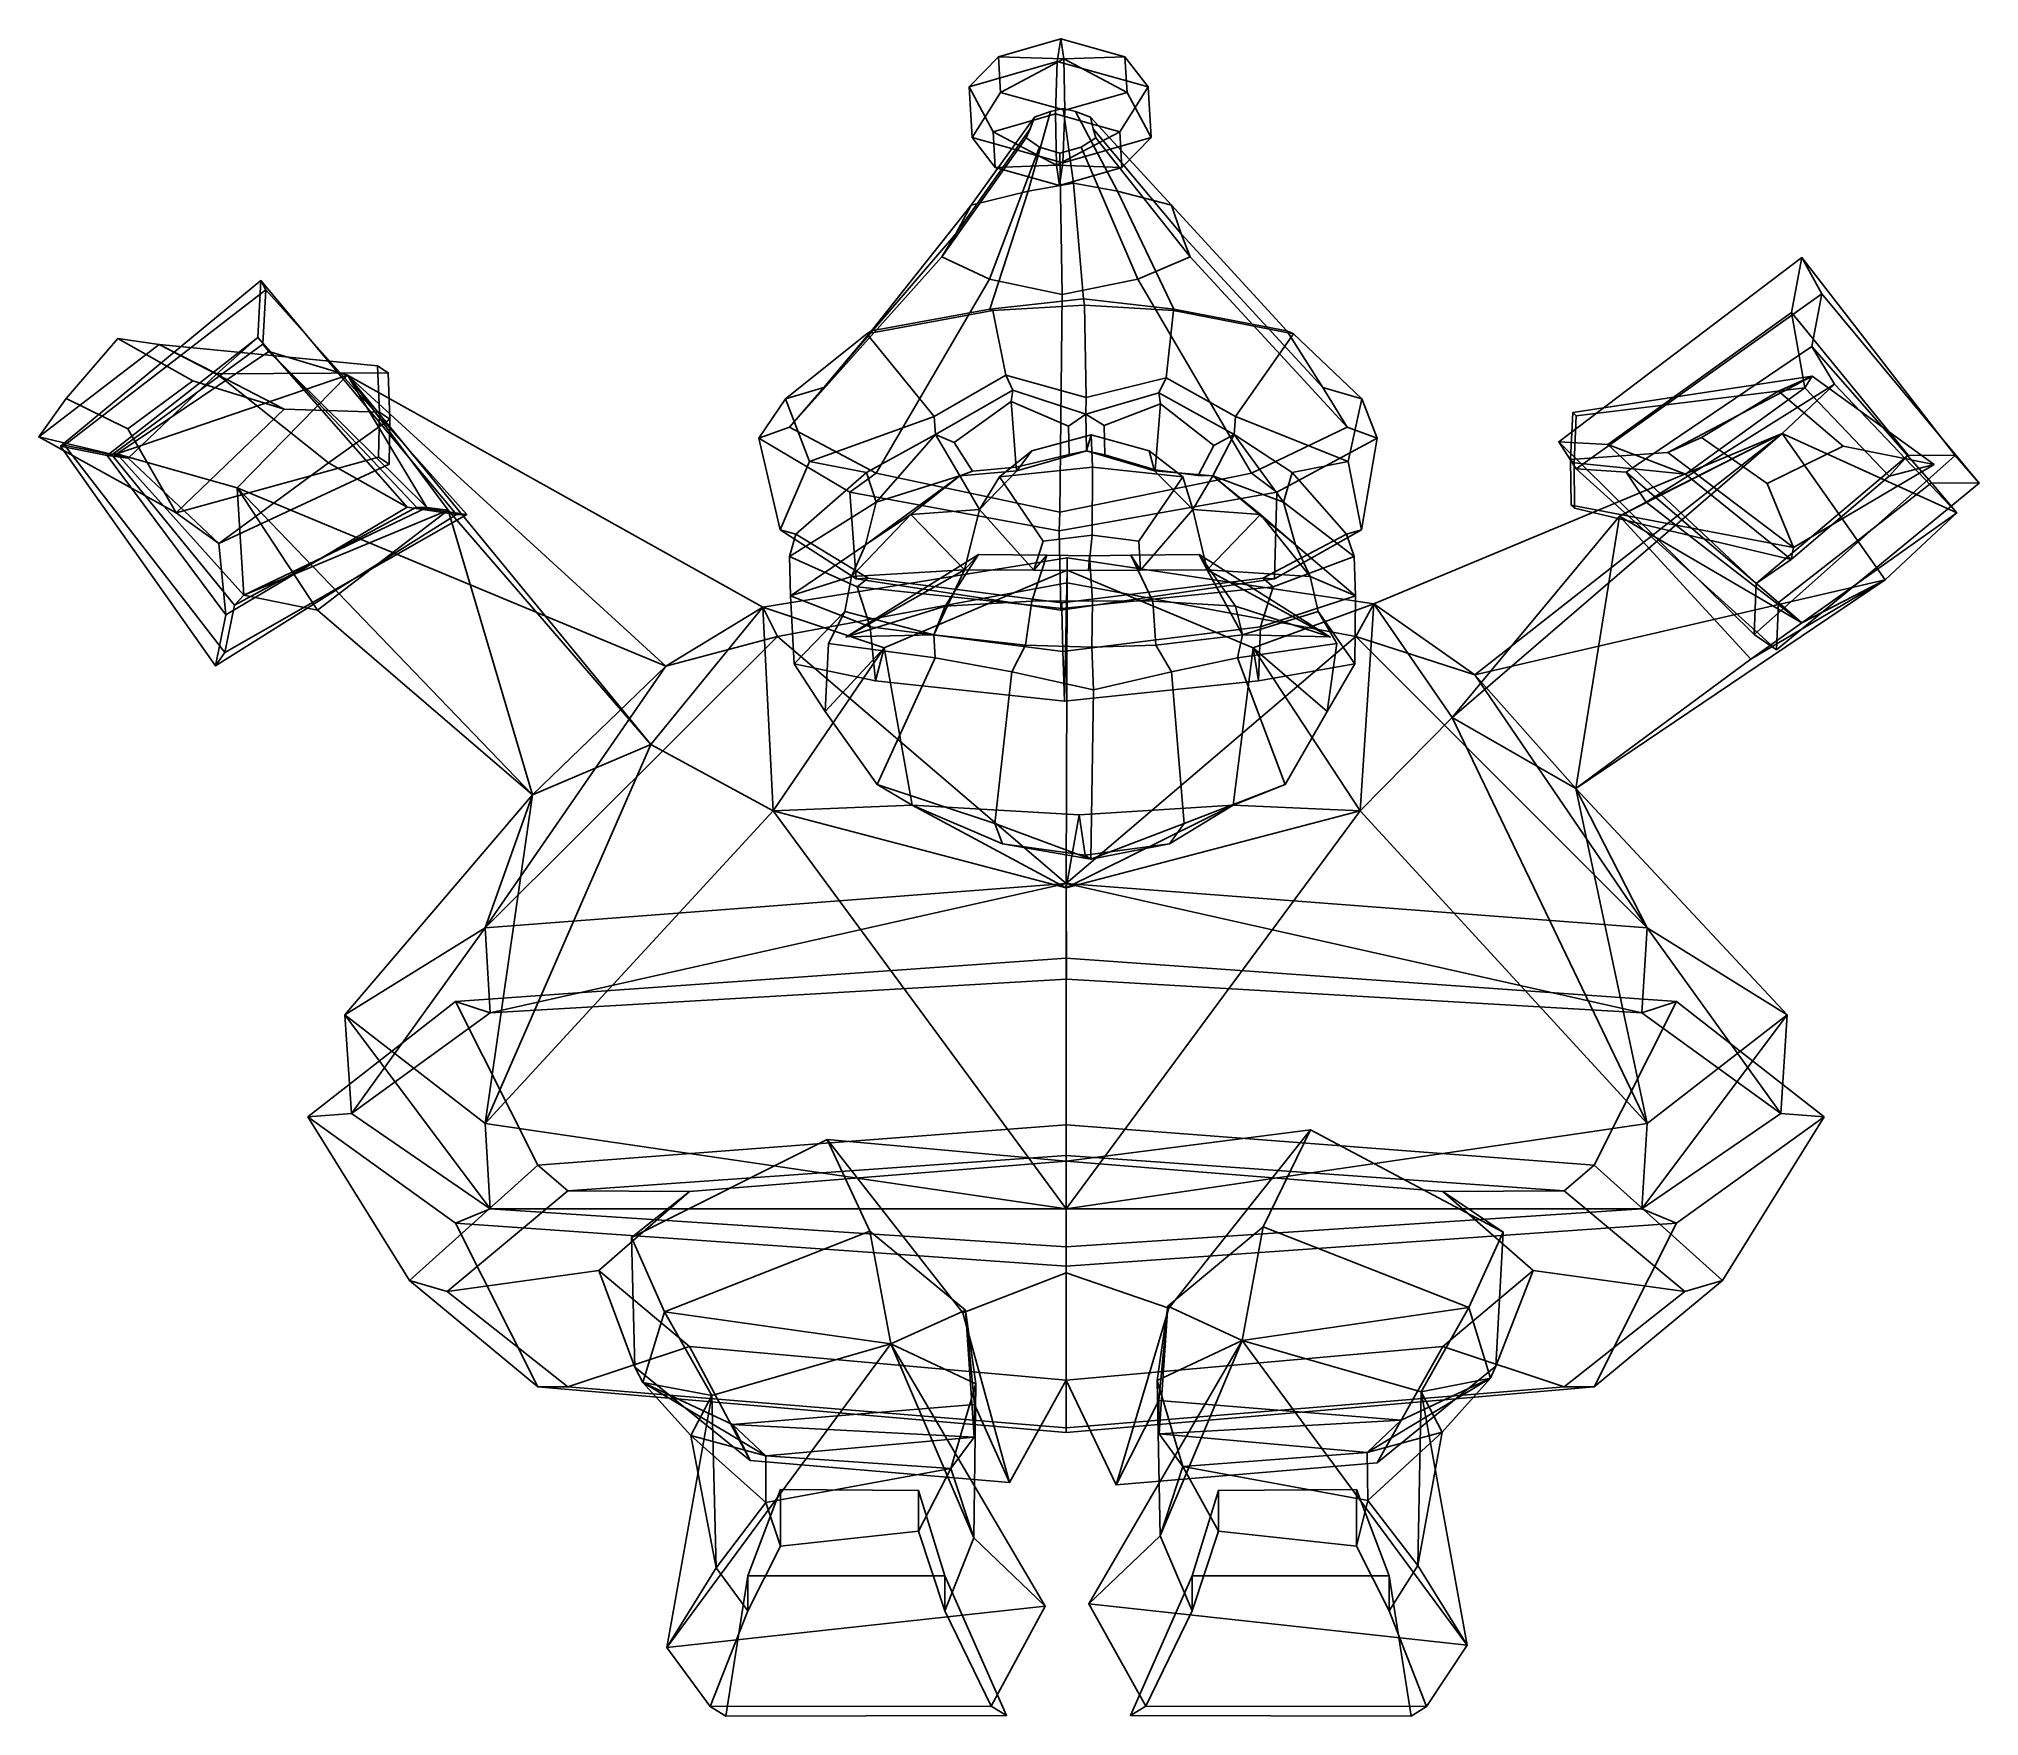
# Model space of a CAD drawing. Extents: x -248 to 216, y -153 to 248.
import ezdxf

# ---------------------------------------------------------------- set-up
doc = ezdxf.new("R2010")
doc.units = 0

msp = doc.modelspace()

# ---------------------------------------------------------------- linework, layer by layer
for p in [(-55.034641, 105.184998, 112.570885), (60.653629, 105.184998, 106.794411)]:
    msp.add_point(p)
for points in [[(-18.65233, 243.979919, -5.648064), (-3.757192, 248.256409, -11.255816), (-4.588819, 242.805359, -27.911287), (-25.653749, 236.757507, -19.980774)], [(-3.011329, 243.428833, 3.682006), (-3.757192, 248.256409, -11.255816), (-18.65233, 243.979919, -5.648064)], [(11.622506, 243.979919, -7.159726), (17.161324, 236.757507, -22.118589), (-4.588819, 242.805359, -27.911287), (-3.757192, 248.256409, -11.255816)], [(-3.011329, 243.428833, 3.682006), (11.622506, 243.979919, -7.159726), (-3.757192, 248.256409, -11.255816)], [(-24.968533, 224.661804, -6.257527), (-18.16781, 235.427002, 4.0557), (-18.65233, 243.979919, -5.648064), (-25.653749, 236.757507, -19.980774)], [(-19.914192, 225.992279, -30.92012), (-25.653749, 236.757507, -19.980774), (-4.588819, 242.805359, -27.911287), (-5.019054, 230.268768, -36.527874)], [(-18.16781, 235.427002, 4.0557), (-3.011329, 243.428833, 3.682006), (-18.65233, 243.979919, -5.648064)], [(-2.78815, 231.150513, 8.151752), (-3.011329, 243.428833, 3.682006), (-18.16781, 235.427002, 4.0557)], [(10.360641, 225.992279, -32.431782), (-5.019054, 230.268768, -36.527874), (-4.588819, 242.805359, -27.911287), (17.161324, 236.757507, -22.118589)], [(12.107026, 235.427002, 2.544038), (11.622506, 243.979919, -7.159726), (-3.011329, 243.428833, 3.682006)], [(-2.78815, 231.150513, 8.151752), (12.107026, 235.427002, 2.544038), (-3.011329, 243.428833, 3.682006)], [(17.84654, 224.661804, -8.395343), (17.161324, 236.757507, -22.118589), (11.622506, 243.979919, -7.159726), (12.107026, 235.427002, 2.544038)], [(-24.968533, 224.661804, -6.257527), (-25.653749, 236.757507, -19.980774), (-19.914192, 225.992279, -30.92012), (-19.429672, 217.439331, -21.216356)], [(-3.218387, 218.613953, -0.464853), (-2.78815, 231.150513, 8.151752), (-18.16781, 235.427002, 4.0557), (-24.968533, 224.661804, -6.257527)], [(-3.218387, 218.613953, -0.464853), (17.84654, 224.661804, -8.395343), (12.107026, 235.427002, 2.544038), (-2.78815, 231.150513, 8.151752)], [(17.84654, 224.661804, -8.395343), (10.84516, 217.439331, -22.72802), (10.360641, 225.992279, -32.431782), (17.161324, 236.757507, -22.118589)], [(-10.046367, 229.505615, -2.192145), (-11.075573, 226.751465, -6.054876), (-28.870522, 201.635315, 26.090786), (-25.191431, 208.474915, 39.953423)], [(-6.236019, 230.842773, -0.482029), (-10.046367, 229.505615, -2.192145), (-25.191431, 208.474915, 39.953423), (-11.58142, 211.795654, 46.093571)], [(-4.795884, 217.990448, -32.058094), (-19.914192, 225.992279, -30.92012), (-5.019054, 230.268768, -36.527874)], [(-3.182616, 231.623138, 0.474568), (-6.236019, 230.842773, -0.482029), (-11.58142, 211.795654, 46.093571), (-0.675462, 213.733582, 49.528996)], [(-4.795884, 217.990448, -32.058094), (-5.019054, 230.268768, -36.527874), (10.360641, 225.992279, -32.431782)], [(-3.182616, 231.623138, 0.474568), (-0.675462, 213.733582, 49.528996), (9.834034, 211.795654, 45.024269), (-0.239692, 230.842773, -0.781434)], [(-0.239692, 230.842773, -0.781434), (9.834034, 211.795654, 45.024269), (22.764704, 208.474915, 37.55891), (3.381351, 229.505585, -2.862609)], [(3.381351, 229.505585, -2.862609), (22.764704, 208.474915, 37.55891), (25.044575, 201.635284, 23.398735), (4.020654, 226.751465, -6.80865)], [(-11.075573, 226.751465, -6.054876), (-11.996612, 224.529846, -9.166183), (-32.162655, 196.118164, 14.924792), (-28.870522, 201.635315, 26.090786)], [(-11.996612, 224.529846, -9.166183), (-8.812331, 222.358154, -12.411497), (-20.792868, 190.725037, 3.281382), (-32.162655, 196.118164, 14.924792)], [(-3.218387, 218.613953, -0.464853), (-24.968533, 224.661804, -6.257527), (-19.429672, 217.439331, -21.216356), (-4.050012, 213.162903, -17.120306)], [(-19.429672, 217.439331, -21.216356), (-19.914192, 225.992279, -30.92012), (-4.795884, 217.990448, -32.058094)], [(10.84516, 217.439331, -22.72802), (-4.795884, 217.990448, -32.058094), (10.360641, 225.992279, -32.431782)], [(-3.218387, 218.613953, -0.464853), (-4.050012, 213.162903, -17.120306), (10.84516, 217.439331, -22.72802), (17.84654, 224.661804, -8.395343)], [(4.627184, 224.529846, -9.996232), (27.208048, 196.118164, 11.960334), (14.734953, 190.725037, 1.507431), (1.135458, 222.358154, -12.908203)], [(4.020654, 226.751465, -6.80865), (25.044575, 201.635284, 23.398735), (27.208048, 196.118164, 11.960334), (4.627184, 224.529846, -9.996232)], [(-8.812331, 222.358154, -12.411497), (-3.941998, 220.895111, -14.733924), (-3.400599, 187.091736, -5.048646), (-20.792868, 190.725037, 3.281382)], [(1.135458, 222.358154, -12.908203), (14.734953, 190.725037, 1.507431), (-3.400599, 187.091736, -5.048646), (-3.941998, 220.895111, -14.733924)], [(1.721764, 186.082306, 96.914146), (-0.675462, 213.733582, 49.528996), (-11.58142, 211.795654, 46.093571), (-20.682777, 183.585815, 90.12793)], [(-4.050012, 213.162903, -17.120306), (-19.429672, 217.439331, -21.216356), (-4.795884, 217.990448, -32.058094)], [(-4.050012, 213.162903, -17.120306), (-4.795884, 217.990448, -32.058094), (10.84516, 217.439331, -22.72802)], [(1.721764, 186.082306, 96.914146), (23.33886, 183.585815, 87.929863), (9.834034, 211.795654, 45.024269), (-0.675462, 213.733582, 49.528996)], [(-49.006908, 178.417419, 78.05838), (-20.682777, 183.585815, 90.12793), (-11.58142, 211.795654, 46.093571), (-25.191431, 208.474915, 39.953423)], [(50.319817, 178.417419, 73.098862), (22.764704, 208.474915, 37.55891), (9.834034, 211.795654, 45.024269), (23.33886, 183.585815, 87.929863)], [(-60.464725, 164.87204, 50.484295), (-49.006908, 178.417419, 78.05838), (-25.191431, 208.474915, 39.953423), (-28.870522, 201.635315, 26.090786)], [(58.973869, 164.87204, 44.520565), (25.044575, 201.635284, 23.398735), (22.764704, 208.474915, 37.55891), (50.319817, 178.417419, 73.098862)], [(-68.634186, 155.344666, 26.893692), (-60.464725, 164.87204, 50.484295), (-28.870522, 201.635315, 26.090786), (-32.162655, 196.118164, 14.924792)], [(64.752731, 155.344666, 20.233505), (27.208048, 196.118164, 11.960334), (25.044575, 201.635284, 23.398735), (58.973869, 164.87204, 44.520565)], [(-47.895607, 144.305908, 4.789124), (-68.634186, 155.344666, 26.893692), (-32.162655, 196.118164, 14.924792), (-20.792868, 190.725037, 3.281382)], [(41.915363, 144.305908, 0.304742), (14.734953, 190.725037, 1.507431), (27.208048, 196.118164, 11.960334), (64.752731, 155.344666, 20.233505)], [(119.569939, 145.354004, 115.061157), (115.392982, 151.875702, 147.268021), (173.568832, 195.923645, 146.33783), (178.360764, 187.22522, 115.502151)], [(115.392982, 151.875702, 147.268021), (127.142891, 151.174957, 149.255447), (171.125229, 182.745239, 148.714935), (173.568832, 195.923645, 146.33783)], [(210.265244, 148.534515, 162.830032), (173.568832, 195.923645, 146.33783), (171.125229, 182.745239, 148.714935), (199.015808, 148.643738, 161.044861)], [(210.265244, 148.534515, 162.830032), (215.992264, 141.958252, 130.877426), (178.360764, 187.22522, 115.502151), (173.568832, 195.923645, 146.33783)], [(-243.040024, 150.829773, 126.195366), (-195.124817, 190.406494, 127.666794), (-193.972198, 188.202942, 95.366959), (-242.106125, 151.060455, 93.08812)], [(-243.040024, 150.829773, 126.195366), (-231.881775, 148.605774, 126.739395), (-195.878677, 176.815186, 127.650047), (-195.124817, 190.406494, 127.666794)], [(-148.354324, 134.47644, 130.808121), (-195.124817, 190.406494, 127.666794), (-195.878677, 176.815186, 127.650047), (-160.150192, 136.216888, 130.233902)], [(-145.873413, 134.439941, 97.776237), (-193.972198, 188.202942, 95.366959), (-195.124817, 190.406494, 127.666794), (-148.354324, 134.47644, 130.808121)], [(-3.959557, 134.994751, -16.868446), (-47.895607, 144.305908, 4.789124), (-20.792868, 190.725037, 3.281382), (-3.400599, 187.091736, -5.048646)], [(-3.959557, 134.994751, -16.868446), (-3.400599, 187.091736, -5.048646), (14.734953, 190.725037, 1.507431), (41.915363, 144.305908, 0.304742)], [(-242.106125, 151.060455, 93.08812), (-193.972198, 188.202942, 95.366959), (-194.611923, 175.217041, 95.354843), (-230.786743, 148.762878, 93.640083)], [(-145.873413, 134.439941, 97.776237), (-157.883163, 136.17157, 97.191689), (-194.611923, 175.217041, 95.354843), (-193.972198, 188.202942, 95.366959)], [(1.946102, 184.529694, 101.407082), (1.721764, 186.082306, 96.914146), (-20.682777, 183.585815, 90.12793), (-19.966455, 183.280029, 95.794235)], [(1.946102, 184.529694, 101.407082), (23.190546, 183.280029, 93.639351), (23.33886, 183.585815, 87.929863), (1.721764, 186.082306, 96.914146)], [(119.569939, 145.354004, 115.061157), (178.360764, 187.22522, 115.502151), (175.948547, 174.650024, 117.757843), (131.523483, 144.601868, 117.091278)], [(215.992264, 141.958252, 130.877426), (204.570694, 142.029297, 129.073303), (175.948547, 174.650024, 117.757843), (178.360764, 187.22522, 115.502151)], [(-19.966455, 183.280029, 95.794235), (-20.682777, 183.585815, 90.12793), (-49.006908, 178.417419, 78.05838), (-50.116402, 177.69043, 83.582756)], [(-16.913944, 167.752258, 104.294678), (-19.966455, 183.280029, 95.794235), (-50.116402, 177.69043, 83.582756), (-34.046852, 157.899414, 94.828857)], [(2.349427, 162.449219, 109.484711), (1.946102, 184.529694, 101.407082), (-19.966455, 183.280029, 95.794235), (-16.913944, 167.752258, 104.294678)], [(2.349427, 162.449219, 109.484711), (21.460606, 167.13855, 102.610527), (23.190546, 183.280029, 93.639351), (1.946102, 184.529694, 101.407082)], [(21.460606, 167.13855, 102.610527), (38.07473, 157.899414, 91.227737), (51.974102, 177.69043, 78.485245), (23.190546, 183.280029, 93.639351)], [(23.190546, 183.280029, 93.639351), (51.974102, 177.69043, 78.485245), (50.319817, 178.417419, 73.098862), (23.33886, 183.585815, 87.929863)], [(145.72525, 144.113831, 144.538055), (174.295105, 164.73584, 143.802063), (171.125229, 182.745239, 148.714935), (127.142891, 151.174957, 149.255447)], [(194.445724, 143.664032, 147.743134), (199.015808, 148.643738, 161.044861), (171.125229, 182.745239, 148.714935), (174.295105, 164.73584, 143.802063)], [(-241.72226, 162.212097, 206.810181), (-229.329895, 176.5578, 217.589096), (-219.489319, 175.164246, 149.236984), (-248.249191, 153.019104, 147.848755)], [(-226.944183, 154.942322, 223.425171), (-211.386902, 166.433868, 223.741058), (-229.329895, 176.5578, 217.589096), (-241.72226, 162.212097, 206.810181)], [(-226.889069, 147.921692, 117.505775), (-205.684891, 168.120361, 117.424202), (-195.878677, 176.815186, 127.650047), (-231.881775, 148.605774, 126.739395)], [(-211.386902, 166.433868, 223.741058), (-189.51239, 159.615173, 173.981827), (-219.489319, 175.164246, 149.236984), (-229.329895, 176.5578, 217.589096)], [(-178.959274, 146.842041, 124.494858), (-160.150192, 136.216888, 130.233902), (-195.878677, 176.815186, 127.650047), (-205.684891, 168.120361, 117.424202)], [(-50.116402, 177.69043, 83.582756), (-49.006908, 178.417419, 78.05838), (-60.464725, 164.87204, 50.484295), (-69.580849, 162.094635, 53.241123)], [(-34.046852, 157.899414, 94.828857), (-50.116402, 177.69043, 83.582756), (-69.580849, 162.094635, 53.241123), (-63.847668, 147.12735, 77.681458)], [(38.07473, 157.899414, 91.227737), (65.049217, 147.127319, 71.245468), (68.319267, 162.094604, 46.355587), (51.974102, 177.69043, 78.485245)], [(51.974102, 177.69043, 78.485245), (68.319267, 162.094604, 46.355587), (58.973869, 164.87204, 44.520565), (50.319817, 178.417419, 73.098862)], [(-248.249191, 153.019104, 147.848755), (-219.489319, 175.164246, 149.236984), (-205.684891, 168.120361, 117.424202), (-226.889069, 147.921692, 117.505775)], [(-230.786743, 148.762878, 93.640083), (-194.611923, 175.217041, 95.354843), (-193.196625, 173.431335, 59.270855), (-229.592514, 148.934143, 57.542511)], [(-229.592514, 148.934143, 57.542511), (-193.196625, 173.431335, 59.270855), (-174.373505, 167.76059, 10.148695)], [(-167.22731, 170.031494, 176.675385), (-164.653015, 168.346893, 164.105682), (-205.684891, 168.120361, 117.424202), (-219.489319, 175.164246, 149.236984)], [(-166.705856, 158.944092, 179.142578), (-167.22731, 170.031494, 176.675385), (-219.489319, 175.164246, 149.236984), (-189.51239, 159.615173, 173.981827)], [(-193.196625, 173.431335, 59.270855), (-194.611923, 175.217041, 95.354843), (-157.883163, 136.17157, 97.191689), (-155.410797, 136.12207, 61.156387)], [(-155.410797, 136.12207, 61.156387), (-174.373505, 167.76059, 10.148695), (-193.196625, 173.431335, 59.270855)], [(181.337753, 165.605042, 83.168961), (136.300873, 137.433289, 82.013573), (131.523483, 144.601868, 117.091278), (175.948547, 174.650024, 117.757843)], [(204.570694, 142.029297, 129.073303), (210.628769, 134.815613, 94.205666), (181.337753, 165.605042, 83.168961), (175.948547, 174.650024, 117.757843)], [(-229.592514, 148.934143, 57.542511), (-174.373505, 167.76059, 10.148695), (-200.81221, 140.825378, -11.760882)], [(-164.249847, 157.25061, 166.531067), (-178.959274, 146.842041, 124.494858), (-205.684891, 168.120361, 117.424202), (-164.653015, 168.346893, 164.105682)], [(-98.221161, 98.157379, -43.940212), (-200.81221, 140.825378, -11.760882), (-174.373505, 167.76059, 10.148695)], [(-101.800941, 79.448212, 38.477985), (-75.032654, 112.289795, -13.945045), (-174.373505, 167.76059, 10.148695)], [(-101.800941, 79.448212, 38.477985), (-174.373505, 167.76059, 10.148695), (-150.30101, 135.483093, 44.668419)], [(-98.221161, 98.157379, -43.940212), (-174.373505, 167.76059, 10.148695), (-75.032654, 112.289795, -13.945045)], [(-155.410797, 136.12207, 61.156387), (-150.30101, 135.483093, 44.668419), (-174.373505, 167.76059, 10.148695)], [(-166.705856, 158.944092, 179.142578), (-164.249847, 157.25061, 166.531067), (-164.653015, 168.346893, 164.105682), (-167.22731, 170.031494, 176.675385)], [(-16.913944, 167.752258, 104.294678), (-34.046852, 157.899414, 94.828857), (-33.752857, 153.579254, 94.179901), (-15.181402, 164.189514, 103.960419)], [(2.349427, 162.449219, 109.484711), (-16.913944, 167.752258, 104.294678), (-15.181402, 164.189514, 103.960419), (2.242991, 158.464294, 107.353058)], [(2.349427, 162.449219, 109.484711), (2.242991, 158.464294, 107.353058), (19.702133, 163.567383, 102.42556), (21.460606, 167.13855, 102.610527)], [(21.460606, 167.13855, 102.610527), (19.702133, 163.567383, 102.42556), (37.717545, 153.579254, 90.61129), (38.07473, 157.899414, 91.227737)], [(118.182205, 147.590759, 191.070282), (141.492569, 149.303162, 192.027634), (176.024368, 167.565857, 176.97023), (118.792206, 158.846619, 189.578964)], [(118.792206, 158.846619, 189.578964), (176.024368, 167.565857, 176.97023), (174.295105, 164.73584, 143.802063), (119.594322, 158.071533, 176.686417)], [(149.593353, 152.850098, 246.09021), (168.013702, 163.922943, 245.478241), (176.024368, 167.565857, 176.97023), (141.492569, 149.303162, 192.027634)], [(183.409943, 150.812775, 237.315262), (205.198013, 146.414825, 181.552353), (176.024368, 167.565857, 176.97023), (168.013702, 163.922943, 245.478241)], [(205.198013, 146.414825, 181.552353), (194.445724, 143.664032, 147.743134), (174.295105, 164.73584, 143.802063), (176.024368, 167.565857, 176.97023)], [(-226.944183, 154.942322, 223.425171), (-215.375885, 134.864319, 158.449631), (-189.51239, 159.615173, 173.981827), (-211.386902, 166.433868, 223.741058)], [(-69.580849, 162.094635, 53.241123), (-60.464725, 164.87204, 50.484295), (-68.634186, 155.344666, 26.893692), (-75.974197, 152.743439, 26.268158)], [(-15.576058, 161.498901, 101.837166), (-15.181402, 164.189514, 103.960419), (-33.752857, 153.579254, 94.179901), (-29.269402, 151.687531, 94.179352)], [(-15.576058, 161.498901, 101.837166), (-1.874161, 155.580383, 104.95993), (2.242991, 158.464294, 107.353058), (-15.181402, 164.189514, 103.960419)], [(20.146868, 160.893036, 100.012772), (19.702133, 163.567383, 102.42556), (2.242991, 158.464294, 107.353058), (6.613365, 155.734009, 104.697937)], [(20.146868, 160.893036, 100.012772), (32.857651, 150.927551, 88.389587), (37.717545, 153.579254, 90.61129), (19.702133, 163.567383, 102.42556)], [(68.319267, 162.094604, 46.355587), (71.993919, 152.743439, 18.87991), (64.752731, 155.344666, 20.233505), (58.973869, 164.87204, 44.520565)], [(119.109657, 146.813416, 178.167343), (119.594322, 158.071533, 176.686417), (174.295105, 164.73584, 143.802063), (145.72525, 144.113831, 144.538055)], [(136.300873, 137.433289, 82.013573), (181.337753, 165.605042, 83.168961), (168.885803, 153.813507, 33.211479)], [(165.240387, 141.86084, 249.02124), (183.409943, 150.812775, 237.315262), (168.013702, 163.922943, 245.478241), (149.593353, 152.850098, 246.09021)], [(210.628769, 134.815613, 94.205666), (168.885803, 153.813507, 33.211479), (181.337753, 165.605042, 83.168961)], [(-226.944183, 154.942322, 223.425171), (-241.72226, 162.212097, 206.810181), (-248.249191, 153.019104, 147.848755), (-215.375885, 134.864319, 158.449631)], [(-166.961182, 148.204956, 181.433014), (-166.705856, 158.944092, 179.142578), (-189.51239, 159.615173, 173.981827), (-215.375885, 134.864319, 158.449631)], [(-166.961182, 148.204956, 181.433014), (-164.390213, 146.514587, 168.822617), (-164.249847, 157.25061, 166.531067), (-166.705856, 158.944092, 179.142578)], [(-63.847668, 147.12735, 77.681458), (-69.580849, 162.094635, 53.241123), (-75.974197, 152.743439, 26.268158), (-70.865768, 130.820404, 39.262238)], [(-50.247318, 144.48645, 78.375999), (-33.752857, 153.579254, 94.179901), (-34.046852, 157.899414, 94.828857), (-63.847668, 147.12735, 77.681458)], [(-14.431154, 145.806458, 104.6819), (-15.576058, 161.498901, 101.837166), (-29.269402, 151.687531, 94.179352), (-24.822393, 144.795288, 99.562035)], [(-1.874161, 155.580383, 104.95993), (-15.576058, 161.498901, 101.837166), (-14.431154, 145.806458, 104.6819), (-1.716667, 148.819519, 108.114136)], [(-1.716667, 148.819519, 108.114136), (2.443564, 149.719208, 111.370041), (2.242991, 158.464294, 107.353058), (-1.874161, 155.580383, 104.95993)], [(6.786126, 148.741089, 108.157906), (6.613365, 155.734009, 104.697937), (2.242991, 158.464294, 107.353058), (2.443564, 149.719208, 111.370041)], [(6.613365, 155.734009, 104.697937), (6.786126, 148.741089, 108.157906), (18.802748, 145.1185, 102.505577), (20.146868, 160.893036, 100.012772)], [(18.802748, 145.1185, 102.505577), (29.094307, 143.748169, 95.069496), (32.857651, 150.927551, 88.389587), (20.146868, 160.893036, 100.012772)], [(51.58569, 144.48645, 73.291344), (65.049217, 147.127319, 71.245468), (38.07473, 157.899414, 91.227737), (37.717545, 153.579254, 90.61129)], [(65.049217, 147.127319, 71.245468), (68.205292, 130.820404, 32.318233), (71.993919, 152.743439, 18.87991), (68.319267, 162.094604, 46.355587)], [(118.182205, 147.590759, 191.070282), (118.792206, 158.846619, 189.578964), (119.594322, 158.071533, 176.686417), (119.109657, 146.813416, 178.167343)], [(-164.390213, 146.514587, 168.822617), (-205.19313, 127.47998, 123.866898), (-178.959274, 146.842041, 124.494858), (-164.249847, 157.25061, 166.531067)], [(-75.974197, 152.743439, 26.268158), (-68.634186, 155.344666, 26.893692), (-47.895607, 144.305908, 4.789124), (-54.18568, 139.759338, 2.284633)], [(-47.917725, 137.37384, 80.975571), (-33.752857, 153.579254, 94.179901), (-50.247318, 144.48645, 78.375999)], [(-27.902824, 143.713196, 101.23642), (-33.752857, 153.579254, 94.179901), (-47.917725, 137.37384, 80.975571)], [(-24.822393, 144.795288, 99.562035), (-29.269402, 151.687531, 94.179352), (-33.752857, 153.579254, 94.179901), (-27.902824, 143.713196, 101.23642)], [(3.873844, 145.817993, 134.244675), (3.509177, 153.547211, 126.941307), (-10.674908, 149.695068, 124.769478), (-18.376703, 143.481873, 128.553635)], [(3.509177, 153.547211, 126.941307), (2.443564, 149.719208, 111.370041), (-14.251379, 144.863312, 107.547775), (-10.674908, 149.695068, 124.769478)], [(3.509177, 153.547211, 126.941307), (17.406364, 149.695068, 123.36734), (18.674713, 144.863312, 105.903732), (2.443564, 149.719208, 111.370041)], [(3.873844, 145.817993, 134.244675), (25.446808, 143.481873, 126.365463), (17.406364, 149.695068, 123.36734), (3.509177, 153.547211, 126.941307)], [(29.094307, 143.748169, 95.069496), (32.599541, 143.713196, 98.215454), (37.717545, 153.579254, 90.61129), (32.857651, 150.927551, 88.389587)], [(32.599541, 143.713196, 98.215454), (49.52663, 137.37384, 76.110039), (37.717545, 153.579254, 90.61129)], [(49.52663, 137.37384, 76.110039), (51.58569, 144.48645, 73.291344), (37.717545, 153.579254, 90.61129)], [(71.993919, 152.743439, 18.87991), (47.924671, 139.759338, -2.813874), (41.915363, 144.305908, 0.304742), (64.752731, 155.344666, 20.233505)], [(89.906952, 85.876648, 38.852001), (168.885803, 153.813507, 33.211479), (71.168365, 113.050354, -16.09362)], [(95.315353, 96.122086, -42.155575), (71.168365, 113.050354, -16.09362), (168.885803, 153.813507, 33.211479)], [(89.906952, 85.876648, 38.852001), (129.914886, 134.02713, 63.103935), (168.885803, 153.813507, 33.211479)], [(95.315353, 96.122086, -42.155575), (168.885803, 153.813507, 33.211479), (193.506927, 118.832001, 24.876986)], [(136.300873, 137.433289, 82.013573), (168.885803, 153.813507, 33.211479), (129.914886, 134.02713, 63.103935)], [(210.628769, 134.815613, 94.205666), (193.506927, 118.832001, 24.876986), (168.885803, 153.813507, 33.211479)], [(-215.375885, 134.864319, 158.449631), (-248.249191, 153.019104, 147.848755), (-226.889069, 147.921692, 117.505775), (-205.19313, 127.47998, 123.866898)], [(-203.71608, 101.411255, 95.020889), (-205.966568, 98.2164, 128.967667), (-243.040024, 150.829773, 126.195366), (-242.106125, 151.060455, 93.08812)], [(-205.966568, 98.2164, 128.967667), (-203.511307, 110.459259, 129.068863), (-231.881775, 148.605774, 126.739395), (-243.040024, 150.829773, 126.195366)], [(-203.71608, 101.411255, 95.020889), (-242.106125, 151.060455, 93.08812), (-230.786743, 148.762878, 93.640083), (-201.428635, 112.743591, 95.115288)], [(-205.19313, 127.47998, 123.866898), (-226.889069, 147.921692, 117.505775), (-231.881775, 148.605774, 126.739395), (-203.511307, 110.459259, 129.068863)], [(-199.217285, 115.169098, 59.06374), (-201.428635, 112.743591, 95.115288), (-230.786743, 148.762878, 93.640083), (-229.592514, 148.934143, 57.542511)], [(-199.217285, 115.169098, 59.06374), (-229.592514, 148.934143, 57.542511), (-200.81221, 140.825378, -11.760882)], [(-70.865768, 130.820404, 39.262238), (-75.974197, 152.743439, 26.268158), (-54.18568, 139.759338, 2.284633), (-52.720493, 119.100647, 11.63374)], [(-18.376703, 143.481873, 128.553635), (-10.674908, 149.695068, 124.769478), (-14.251379, 144.863312, 107.547775), (-23.18186, 135.621704, 110.875839)], [(-14.431154, 145.806458, 104.6819), (-14.251379, 144.863312, 107.547775), (2.443564, 149.719208, 111.370041), (-1.716667, 148.819519, 108.114136)], [(18.802748, 145.1185, 102.505577), (6.786126, 148.741089, 108.157906), (2.443564, 149.719208, 111.370041), (18.674713, 144.863312, 105.903732)], [(25.446808, 143.481873, 126.365463), (27.8923, 135.621704, 108.325638), (18.674713, 144.863312, 105.903732), (17.406364, 149.695068, 123.36734)], [(68.205292, 130.820404, 32.318233), (47.398079, 119.100616, 6.634686), (47.924671, 139.759338, -2.813874), (71.993919, 152.743439, 18.87991)], [(167.497452, 102.0802, 131.631912), (162.167343, 105.740387, 165.185562), (115.392982, 151.875702, 147.268021), (119.569939, 145.354004, 115.061157)], [(162.167343, 105.740387, 165.185562), (162.660324, 117.968018, 162.702011), (127.142891, 151.174957, 149.255447), (115.392982, 151.875702, 147.268021)], [(118.351059, 136.717621, 192.61525), (171.602646, 126.572296, 182.054398), (141.492569, 149.303162, 192.027634), (118.182205, 147.590759, 191.070282)], [(171.008209, 123.723083, 148.859634), (145.72525, 144.113831, 144.538055), (127.142891, 151.174957, 149.255447), (162.660324, 117.968018, 162.702011)], [(165.240387, 141.86084, 249.02124), (149.593353, 152.850098, 246.09021), (141.492569, 149.303162, 192.027634), (171.602646, 126.572296, 182.054398)], [(162.167343, 105.740387, 165.185562), (210.265244, 148.534515, 162.830032), (199.015808, 148.643738, 161.044861), (162.660324, 117.968018, 162.702011)], [(171.008209, 123.723083, 148.859634), (162.660324, 117.968018, 162.702011), (199.015808, 148.643738, 161.044861), (194.445724, 143.664032, 147.743134)], [(165.240387, 141.86084, 249.02124), (171.602646, 126.572296, 182.054398), (205.198013, 146.414825, 181.552353), (183.409943, 150.812775, 237.315262)], [(-166.961182, 148.204956, 181.433014), (-215.375885, 134.864319, 158.449631), (-205.19313, 127.47998, 123.866898), (-164.390213, 146.514587, 168.822617)], [(-205.19313, 127.47998, 123.866898), (-203.511307, 110.459259, 129.068863), (-160.150192, 136.216888, 130.233902), (-178.959274, 146.842041, 124.494858)], [(-63.847668, 147.12735, 77.681458), (-70.865768, 130.820404, 39.262238), (-67.109703, 129.74292, 40.66589), (-50.247318, 144.48645, 78.375999)], [(-50.247318, 144.48645, 78.375999), (-67.109703, 129.74292, 40.66589), (-68.6315, 124.420593, 43.78529), (-47.917725, 137.37384, 80.975571)], [(-54.18568, 139.759338, 2.284633), (-47.895607, 144.305908, 4.789124), (-3.959557, 134.994751, -16.868446), (-4.146312, 130.568909, -20.608686)], [(-14.431154, 145.806458, 104.6819), (-24.822393, 144.795288, 99.562035), (-27.902824, 143.713196, 101.23642), (-14.251379, 144.863312, 107.547775)], [(-23.18186, 135.621704, 110.875839), (-14.251379, 144.863312, 107.547775), (-27.902824, 143.713196, 101.23642)], [(3.782042, 129.492554, 132.406113), (3.873844, 145.817993, 134.244675), (-18.376703, 143.481873, 128.553635), (-7.929898, 128.115112, 127.30854)], [(47.924671, 139.759338, -2.813874), (-4.146312, 130.568909, -20.608686), (-3.959557, 134.994751, -16.868446), (41.915363, 144.305908, 0.304742)], [(3.782042, 129.492554, 132.406113), (14.927937, 128.115112, 126.167221), (25.446808, 143.481873, 126.365463), (3.873844, 145.817993, 134.244675)], [(18.802748, 145.1185, 102.505577), (18.674713, 144.863312, 105.903732), (32.599541, 143.713196, 98.215454), (29.094307, 143.748169, 95.069496)], [(27.8923, 135.621704, 108.325638), (32.599541, 143.713196, 98.215454), (18.674713, 144.863312, 105.903732)], [(51.58569, 144.48645, 73.291344), (49.52663, 137.37384, 76.110039), (66.432701, 124.420593, 37.041355), (64.607742, 129.74292, 34.089062)], [(65.049217, 147.127319, 71.245468), (51.58569, 144.48645, 73.291344), (64.607742, 129.74292, 34.089062), (68.205292, 130.820404, 32.318233)], [(118.351059, 136.717621, 192.61525), (118.182205, 147.590759, 191.070282), (119.109657, 146.813416, 178.167343), (119.167053, 135.940063, 179.68396)], [(119.167053, 135.940063, 179.68396), (119.109657, 146.813416, 178.167343), (145.72525, 144.113831, 144.538055), (171.008209, 123.723083, 148.859634)], [(167.497452, 102.0802, 131.631912), (119.569939, 145.354004, 115.061157), (131.523483, 144.601868, 117.091278), (167.939545, 113.401428, 129.330215)], [(136.300873, 137.433289, 82.013573), (173.544983, 108.552643, 93.8964), (167.939545, 113.401428, 129.330215), (131.523483, 144.601868, 117.091278)], [(167.497452, 102.0802, 131.631912), (215.992264, 141.958252, 130.877426), (210.265244, 148.534515, 162.830032), (162.167343, 105.740387, 165.185562)], [(171.602646, 126.572296, 182.054398), (171.008209, 123.723083, 148.859634), (194.445724, 143.664032, 147.743134), (205.198013, 146.414825, 181.552353)], [(-130.121765, 67.407623, -1.299487), (-200.81221, 140.825378, -11.760882), (-98.221161, 98.157379, -43.940212)], [(-181.599869, 111.587646, 16.681379), (-200.81221, 140.825378, -11.760882), (-130.121765, 67.407623, -1.299487)], [(-199.217285, 115.169098, 59.06374), (-200.81221, 140.825378, -11.760882), (-181.599869, 111.587646, 16.681379)], [(-52.720493, 119.100647, 11.63374), (-54.18568, 139.759338, 2.284633), (-4.146312, 130.568909, -20.608686), (-3.6928, 111.597504, -11.525949)], [(-50.479599, 127.195801, 84.198318), (-27.902824, 143.713196, 101.23642), (-47.917725, 137.37384, 80.975571)], [(-39.615578, 134.470093, 108.512817), (-27.902824, 143.713196, 101.23642), (-50.479599, 127.195801, 84.198318)], [(-39.615578, 134.470093, 108.512817), (-23.18186, 135.621704, 110.875839), (-27.902824, 143.713196, 101.23642)], [(-7.929898, 128.115112, 127.30854), (-18.376703, 143.481873, 128.553635), (-23.18186, 135.621704, 110.875839), (-10.182205, 121.167938, 114.581841)], [(47.398079, 119.100616, 6.634686), (-3.6928, 111.597504, -11.525949), (-4.146312, 130.568909, -20.608686), (47.924671, 139.759338, -2.813874)], [(14.927937, 128.115112, 126.167221), (15.326472, 121.167938, 113.308159), (27.8923, 135.621704, 108.325638), (25.446808, 143.481873, 126.365463)], [(44.008888, 134.470093, 104.337341), (32.599541, 143.713196, 98.215454), (27.8923, 135.621704, 108.325638)], [(44.008888, 134.470093, 104.337341), (52.396805, 127.195801, 79.061562), (32.599541, 143.713196, 98.215454)], [(52.396805, 127.195801, 79.061562), (49.52663, 137.37384, 76.110039), (32.599541, 143.713196, 98.215454)], [(167.497452, 102.0802, 131.631912), (167.939545, 113.401428, 129.330215), (204.570694, 142.029297, 129.073303), (215.992264, 141.958252, 130.877426)], [(173.544983, 108.552643, 93.8964), (210.628769, 134.815613, 94.205666), (204.570694, 142.029297, 129.073303), (167.939545, 113.401428, 129.330215)], [(-205.966568, 98.2164, 128.967667), (-148.354324, 134.47644, 130.808121), (-160.150192, 136.216888, 130.233902), (-203.511307, 110.459259, 129.068863)], [(-203.71608, 101.411255, 95.020889), (-201.428635, 112.743591, 95.115288), (-157.883163, 136.17157, 97.191689), (-145.873413, 134.439941, 97.776237)], [(-155.410797, 136.12207, 61.156387), (-157.883163, 136.17157, 97.191689), (-201.428635, 112.743591, 95.115288), (-199.217285, 115.169098, 59.06374)], [(-199.217285, 115.169098, 59.06374), (-150.30101, 135.483093, 44.668419), (-155.410797, 136.12207, 61.156387)], [(-199.217285, 115.169098, 59.06374), (-181.599869, 111.587646, 16.681379), (-150.30101, 135.483093, 44.668419)], [(-181.599869, 111.587646, 16.681379), (-130.121765, 67.407623, -1.299487), (-150.30101, 135.483093, 44.668419)], [(-130.121765, 67.407623, -1.299487), (-101.800941, 79.448212, 38.477985), (-150.30101, 135.483093, 44.668419)], [(-47.917725, 137.37384, 80.975571), (-68.6315, 124.420593, 43.78529), (-68.37719, 114.962585, 49.36488), (-50.479599, 127.195801, 84.198318)], [(-26.796812, 121.183929, 108.492805), (-23.18186, 135.621704, 110.875839), (-39.615578, 134.470093, 108.512817)], [(-10.182205, 121.167938, 114.581841), (-23.18186, 135.621704, 110.875839), (-26.796812, 121.183929, 108.492805)], [(15.326472, 121.167938, 113.308159), (31.251886, 121.183929, 105.594353), (27.8923, 135.621704, 108.325638)], [(31.251886, 121.183929, 105.594353), (44.008888, 134.470093, 104.337341), (27.8923, 135.621704, 108.325638)], [(49.52663, 137.37384, 76.110039), (52.396805, 127.195801, 79.061562), (66.735466, 114.962585, 42.618523), (66.432701, 124.420593, 37.041355)], [(118.351059, 136.717621, 192.61525), (119.167053, 135.940063, 179.68396), (171.008209, 123.723083, 148.859634), (171.602646, 126.572296, 182.054398)], [(173.544983, 108.552643, 93.8964), (136.300873, 137.433289, 82.013573), (129.914886, 134.02713, 63.103935)], [(173.544983, 108.552643, 93.8964), (193.506927, 118.832001, 24.876986), (210.628769, 134.815613, 94.205666)], [(-203.71608, 101.411255, 95.020889), (-145.873413, 134.439941, 97.776237), (-148.354324, 134.47644, 130.808121), (-205.966568, 98.2164, 128.967667)], [(-70.865768, 130.820404, 39.262238), (-52.720493, 119.100647, 11.63374), (-49.801857, 119.203247, 12.332151), (-67.109703, 129.74292, 40.66589)], [(-53.801609, 119.644012, 86.139755), (-39.615578, 134.470093, 108.512817), (-50.479599, 127.195801, 84.198318)], [(-26.796812, 121.183929, 108.492805), (-39.615578, 134.470093, 108.512817), (-53.801609, 119.644012, 86.139755)], [(31.251886, 121.183929, 105.594353), (55.895683, 119.644012, 80.662422), (44.008888, 134.470093, 104.337341)], [(55.895683, 119.644012, 80.662422), (52.396805, 127.195801, 79.061562), (44.008888, 134.470093, 104.337341)], [(68.205292, 130.820404, 32.318233), (64.607742, 129.74292, 34.089062), (44.56353, 119.203247, 7.620361), (47.398079, 119.100616, 6.634686)], [(119.522766, 68.915512, 4.003054), (129.914886, 134.02713, 63.103935), (89.906952, 85.876648, 38.852001)], [(161.390839, 99.879669, 50.099537), (129.914886, 134.02713, 63.103935), (119.522766, 68.915512, 4.003054)], [(173.544983, 108.552643, 93.8964), (129.914886, 134.02713, 63.103935), (161.390839, 99.879669, 50.099537)], [(-68.6315, 124.420593, 43.78529), (-67.109703, 129.74292, 40.66589), (-49.801857, 119.203247, 12.332151), (-52.475014, 117.123016, 10.436233)], [(-50.479599, 127.195801, 84.198318), (-68.37719, 114.962585, 49.36488), (-53.801609, 119.644012, 86.139755)], [(3.782042, 129.492554, 132.406113), (-7.929898, 128.115112, 127.30854), (-10.182205, 121.167938, 114.581841), (2.919662, 121.028442, 120.905121)], [(3.782042, 129.492554, 132.406113), (2.919662, 121.028442, 120.905121), (15.326472, 121.167938, 113.308159), (14.927937, 128.115112, 126.167221)], [(66.432701, 124.420593, 37.041355), (47.034523, 117.123016, 5.467588), (44.56353, 119.203247, 7.620361), (64.607742, 129.74292, 34.089062)], [(52.396805, 127.195801, 79.061562), (55.895683, 119.644012, 80.662422), (66.735466, 114.962585, 42.618523)], [(-2.249918, 124.089478, -16.433134), (-2.224, 118.126221, -66.393799), (-71.524193, 105.274628, -60.858242), (-75.032654, 112.289795, -13.945045)], [(-2.249918, 124.089478, -16.433134), (-75.032654, 112.289795, -13.945045), (-45.968136, 102.530502, 25.683016), (-2.213839, 121.14856, 0.553745)], [(-68.37719, 114.962585, 49.36488), (-68.6315, 124.420593, 43.78529), (-52.475014, 117.123016, 10.436233), (-49.355629, 107.575226, 11.612083)], [(-55.442966, 111.25528, 89.127686), (-34.086994, 105.685913, 121.228104), (-26.796812, 121.183929, 108.492805), (-53.801609, 119.644012, 86.139755)], [(-31.386328, 112.487305, 130.717804), (-23.406931, 124.852112, 123.540771), (-55.034641, 105.184998, 112.570885)], [(-23.406931, 124.852112, 123.540771), (-26.796812, 121.183929, 108.492805), (-55.034641, 105.184998, 112.570885)], [(-55.034641, 105.184998, 112.570885), (-26.796812, 121.183929, 108.492805), (-34.086994, 105.685913, 121.228104)], [(-45.968136, 102.530502, 25.683016), (-48.097301, 94.660492, 19.109934), (-2.818515, 89.790039, 5.983792), (-2.213839, 121.14856, 0.553745)], [(-7.049358, 124.689209, 122.913528), (-23.406931, 124.852112, 123.540771), (-31.386328, 112.487305, 130.717804), (-10.641538, 113.744141, 139.429001)], [(-23.406931, 124.852112, 123.540771), (-7.049358, 124.689209, 122.913528), (-10.182205, 121.167938, 114.581841), (-26.796812, 121.183929, 108.492805)], [(-10.641538, 113.744141, 139.429001), (3.847231, 113.819641, 139.482025), (3.157752, 124.53183, 125.673462), (-7.049358, 124.689209, 122.913528)], [(3.157752, 124.53183, 125.673462), (2.919662, 121.028442, 120.905121), (-10.182205, 121.167938, 114.581841), (-7.049358, 124.689209, 122.913528)], [(42.321827, 102.530502, 24.13579), (-2.213839, 121.14856, 0.553745), (-2.818515, 89.790039, 5.983792), (43.54261, 94.660492, 14.534229)], [(-2.249918, 124.089478, -16.433134), (71.168365, 113.050354, -16.09362), (66.8759, 105.274628, -60.858238), (-2.224, 118.126221, -66.393799)], [(-2.213839, 121.14856, 0.553745), (42.321827, 102.530502, 24.13579), (71.168365, 113.050354, -16.09362), (-2.249918, 124.089478, -16.433134)], [(3.157752, 124.53183, 125.673462), (13.039165, 124.689209, 121.910484), (15.326472, 121.167938, 113.308159), (2.919662, 121.028442, 120.905121)], [(18.258652, 113.744141, 137.985977), (13.039165, 124.689209, 121.910484), (3.157752, 124.53183, 125.673462), (3.847231, 113.819641, 139.482025)], [(13.039165, 124.689209, 121.910484), (18.258652, 113.744141, 137.985977), (38.032501, 112.487305, 127.251625), (29.377859, 124.852112, 120.905151)], [(29.377859, 124.852112, 120.905151), (31.251886, 121.183929, 105.594353), (15.326472, 121.167938, 113.308159), (13.039165, 124.689209, 121.910484)], [(38.032501, 112.487305, 127.251625), (60.653629, 105.184998, 106.794411), (29.377859, 124.852112, 120.905151)], [(29.377859, 124.852112, 120.905151), (60.653629, 105.184998, 106.794411), (31.251886, 121.183929, 105.594353)], [(57.826519, 111.255249, 83.471985), (55.895683, 119.644012, 80.662422), (31.251886, 121.183929, 105.594353), (39.774422, 105.685913, 117.540108)], [(60.653629, 105.184998, 106.794411), (39.774422, 105.685913, 117.540108), (31.251886, 121.183929, 105.594353)], [(66.735466, 114.962585, 42.618523), (44.047787, 107.575226, 6.948325), (47.034523, 117.123016, 5.467588), (66.432701, 124.420593, 37.041355)], [(-2.483209, 46.20575, -113.864861), (-71.524193, 105.274628, -60.858242), (-2.224, 118.126221, -66.393799)], [(-55.442966, 111.25528, 89.127686), (-53.801609, 119.644012, 86.139755), (-68.37719, 114.962585, 49.36488), (-67.552971, 98.76355, 56.12706)], [(-52.720493, 119.100647, 11.63374), (-3.6928, 111.597504, -11.525949), (-3.526442, 113.316833, -8.194223), (-49.801857, 119.203247, 12.332151)], [(-52.475014, 117.123016, 10.436233), (-49.801857, 119.203247, 12.332151), (-3.526442, 113.316833, -8.194223), (-3.516644, 111.932434, -7.997978)], [(-49.355629, 107.575226, 11.612083), (-52.475014, 117.123016, 10.436233), (-3.516644, 111.932434, -7.997978), (-3.267717, 101.701981, -3.012622)], [(47.398079, 119.100616, 6.634686), (44.56353, 119.203247, 7.620361), (-3.526442, 113.316833, -8.194223), (-3.6928, 111.597504, -11.525949)], [(47.034523, 117.123016, 5.467588), (-3.516644, 111.932434, -7.997978), (-3.526442, 113.316833, -8.194223), (44.56353, 119.203247, 7.620361)], [(44.047787, 107.575226, 6.948325), (-3.267717, 101.701981, -3.012622), (-3.516644, 111.932434, -7.997978), (47.034523, 117.123016, 5.467588)], [(-2.483209, 46.20575, -113.864861), (-2.224, 118.126221, -66.393799), (66.8759, 105.274628, -60.858238)], [(57.826519, 111.255249, 83.471985), (66.588959, 98.76355, 49.429173), (66.735466, 114.962585, 42.618523), (55.895683, 119.644012, 80.662422)], [(119.522766, 68.915512, 4.003054), (95.315353, 96.122086, -42.155575), (193.506927, 118.832001, 24.876986)], [(161.390839, 99.879669, 50.099537), (119.522766, 68.915512, 4.003054), (193.506927, 118.832001, 24.876986)], [(173.544983, 108.552643, 93.8964), (161.390839, 99.879669, 50.099537), (193.506927, 118.832001, 24.876986)], [(-101.800941, 79.448212, 38.477985), (-72.573097, 63.591476, 50.03257), (-75.032654, 112.289795, -13.945045)], [(-98.221161, 98.157379, -43.940212), (-75.032654, 112.289795, -13.945045), (-71.524193, 105.274628, -60.858242)], [(-75.032654, 112.289795, -13.945045), (-72.573097, 63.591476, 50.03257), (-45.968136, 102.530502, 25.683016)], [(-67.552971, 98.76355, 56.12706), (-68.37719, 114.962585, 49.36488), (-49.355629, 107.575226, 11.612083), (-48.097301, 94.660492, 19.109934)], [(-34.086994, 105.685913, 121.228104), (-31.386328, 112.487305, 130.717804), (-55.034641, 105.184998, 112.570885)], [(-10.641538, 113.744141, 139.429001), (-31.386328, 112.487305, 130.717804), (-34.086994, 105.685913, 121.228104), (-12.16438, 103.182938, 131.299088)], [(3.847231, 113.819641, 139.482025), (-10.641538, 113.744141, 139.429001), (-12.16438, 103.182938, 131.299088), (3.725894, 102.752136, 137.051971)], [(3.847231, 113.819641, 139.482025), (3.725894, 102.752136, 137.051971), (18.964064, 103.182922, 129.744797), (18.258652, 113.744141, 137.985977)], [(18.258652, 113.744141, 137.985977), (18.964064, 103.182922, 129.744797), (39.774422, 105.685913, 117.540108), (38.032501, 112.487305, 127.251625)], [(39.774422, 105.685913, 117.540108), (60.653629, 105.184998, 106.794411), (38.032501, 112.487305, 127.251625)], [(71.168365, 113.050354, -16.09362), (42.321827, 102.530502, 24.13579), (67.856644, 63.591476, 50.032574)], [(66.588959, 98.76355, 49.429173), (43.54261, 94.660492, 14.534229), (44.047787, 107.575226, 6.948325), (66.735466, 114.962585, 42.618523)], [(95.315353, 96.122086, -42.155575), (66.8759, 105.274628, -60.858238), (71.168365, 113.050354, -16.09362)], [(89.906952, 85.876648, 38.852001), (71.168365, 113.050354, -16.09362), (67.856644, 63.591476, 50.032574)], [(-60.090721, 87.320526, 64.245384), (-59.277378, 103.631317, 95.482857), (-55.442966, 111.25528, 89.127686), (-67.552971, 98.76355, 56.12706)], [(-55.442966, 111.25528, 89.127686), (-59.277378, 103.631317, 95.482857), (-33.763733, 100.12738, 112.445351), (-34.086994, 105.685913, 121.228104)], [(-48.097301, 94.660492, 19.109934), (-49.355629, 107.575226, 11.612083), (-3.267717, 101.701981, -3.012622), (-2.818515, 89.790039, 5.983792)], [(43.54261, 94.660492, 14.534229), (-2.818515, 89.790039, 5.983792), (-3.267717, 101.701981, -3.012622), (44.047787, 107.575226, 6.948325)], [(57.826519, 111.255249, 83.471985), (39.774422, 105.685913, 117.540108), (38.577877, 100.12738, 108.833237), (62.274925, 103.631317, 89.413589)], [(59.972515, 87.320526, 58.250469), (66.588959, 98.76355, 49.429173), (57.826519, 111.255249, 83.471985), (62.274925, 103.631317, 89.413589)], [(-141.485916, 35.53363, -74.171196), (-71.524193, 105.274628, -60.858242), (-2.483209, 46.20575, -113.864861)], [(-141.485916, 35.53363, -74.171196), (-98.221161, 98.157379, -43.940212), (-71.524193, 105.274628, -60.858242)], [(-72.573097, 63.591476, 50.03257), (-39.288738, 64.928055, 61.553551), (-45.968136, 102.530502, 25.683016)], [(-60.090721, 87.320526, 64.245384), (-67.552971, 98.76355, 56.12706), (-48.097301, 94.660492, 19.109934), (-45.968136, 102.530502, 25.683016)], [(-33.763733, 100.12738, 112.445351), (-59.277378, 103.631317, 95.482857), (-60.090721, 87.320526, 64.245384), (-47.667946, 69.846329, 87.97438)], [(-47.667946, 69.846329, 87.97438), (-60.090721, 87.320526, 64.245384), (-45.968136, 102.530502, 25.683016), (-39.288738, 64.928055, 61.553551)], [(-15.482533, 96.805374, 135.913284), (-12.16438, 103.182938, 131.299088), (-34.086994, 105.685913, 121.228104), (-33.763733, 100.12738, 112.445351)], [(4.061358, 92.521149, 143.770477), (3.725894, 102.752136, 137.051971), (-12.16438, 103.182938, 131.299088), (-15.482533, 96.805374, 135.913284)], [(136.519516, 35.533646, -74.171188), (-2.483209, 46.20575, -113.864861), (66.8759, 105.274628, -60.858238)], [(4.061358, 92.521149, 143.770477), (22.725349, 96.805374, 134.005508), (18.964064, 103.182922, 129.744797), (3.725894, 102.752136, 137.051971)], [(22.725349, 96.805374, 134.005508), (38.577877, 100.12738, 108.833237), (39.774422, 105.685913, 117.540108), (18.964064, 103.182922, 129.744797)], [(49.975277, 69.846313, 83.09893), (37.486732, 64.928055, 59.791012), (42.321827, 102.530502, 24.13579), (59.972515, 87.320526, 58.250469)], [(67.856644, 63.591476, 50.032574), (42.321827, 102.530502, 24.13579), (37.486732, 64.928055, 59.791012)], [(38.577877, 100.12738, 108.833237), (49.975277, 69.846313, 83.09893), (59.972515, 87.320526, 58.250469), (62.274925, 103.631317, 89.413589)], [(59.972515, 87.320526, 58.250469), (42.321827, 102.530502, 24.13579), (43.54261, 94.660492, 14.534229), (66.588959, 98.76355, 49.429173)], [(136.519516, 35.533646, -74.171188), (66.8759, 105.274628, -60.858238), (95.315353, 96.122086, -42.155575)], [(-141.485916, 35.53363, -74.171196), (-130.121765, 67.407623, -1.299487), (-98.221161, 98.157379, -43.940212)], [(-19.492239, 60.555359, 126.740631), (-15.482533, 96.805374, 135.913284), (-33.763733, 100.12738, 112.445351), (-47.667946, 69.846329, 87.97438)], [(25.801382, 60.555359, 124.479057), (49.975277, 69.846313, 83.09893), (38.577877, 100.12738, 108.833237), (22.725349, 96.805374, 134.005508)], [(3.480943, 51.982452, 132.14624), (4.061358, 92.521149, 143.770477), (-15.482533, 96.805374, 135.913284), (-19.492239, 60.555359, 126.740631)], [(3.480943, 51.982452, 132.14624), (25.801382, 60.555359, 124.479057), (22.725349, 96.805374, 134.005508), (4.061358, 92.521149, 143.770477)], [(136.519516, 35.533646, -74.171188), (95.315353, 96.122086, -42.155575), (119.522766, 68.915512, 4.003054)], [(136.519516, -11.265091, 103.555336), (89.906952, 85.876648, 38.852001), (67.856644, 63.591476, 50.032574)], [(136.519516, -11.265091, 103.555336), (119.522766, 68.915512, 4.003054), (89.906952, 85.876648, 38.852001)], [(-141.485916, -11.265106, 103.555321), (-101.800941, 79.448212, 38.477985), (-130.121765, 67.407623, -1.299487)], [(-141.485916, -11.265106, 103.555321), (-72.573097, 63.591476, 50.03257), (-101.800941, 79.448212, 38.477985)], [(-19.492239, 60.555359, 126.740631), (-47.667946, 69.846329, 87.97438), (-39.288738, 64.928055, 61.553551), (-17.651333, 55.675064, 109.588379)], [(25.801382, 60.555359, 124.479057), (22.261023, 55.675064, 107.595505), (37.486732, 64.928055, 59.791012), (49.975277, 69.846313, 83.09893)], [(-141.485916, -11.265106, 103.555321), (-130.121765, 67.407623, -1.299487), (-174.993622, 14.747681, 4.767137)], [(-174.993622, 14.747681, 4.767137), (-130.121765, 67.407623, -1.299487), (-141.485916, 35.53363, -74.171196)], [(136.519516, -11.265091, 103.555336), (170.027206, 14.747696, 4.767148), (119.522766, 68.915512, 4.003054)], [(170.027206, 14.747696, 4.767148), (136.519516, 35.533646, -74.171188), (119.522766, 68.915512, 4.003054)], [(-2.483202, -31.69136, 143.281845), (-72.573097, 63.591476, 50.03257), (-141.485916, -11.265106, 103.555321)], [(-2.483198, 45.170593, 57.429176), (-39.288738, 64.928055, 61.553551), (-72.573097, 63.591476, 50.03257)], [(-2.483202, -31.69136, 143.281845), (-2.483198, 45.170593, 57.429176), (-72.573097, 63.591476, 50.03257)], [(-17.651333, 55.675064, 109.588379), (-39.288738, 64.928055, 61.553551), (0.680412, 62.615219, 76.058617), (2.097892, 52.949142, 104.447197)], [(0.680412, 62.615219, 76.058617), (-39.288738, 64.928055, 61.553551), (-2.483198, 45.170593, 57.429176)], [(3.480943, 51.982452, 132.14624), (-19.492239, 60.555359, 126.740631), (-17.651333, 55.675064, 109.588379)], [(-2.483202, -31.69136, 143.281845), (67.856644, 63.591476, 50.032574), (-2.483198, 45.170593, 57.429176)], [(-2.483202, -31.69136, 143.281845), (136.519516, -11.265091, 103.555336), (67.856644, 63.591476, 50.032574)], [(0.680412, 62.615219, 76.058617), (-2.483198, 45.170593, 57.429176), (37.486732, 64.928055, 59.791012)], [(-2.483198, 45.170593, 57.429176), (67.856644, 63.591476, 50.032574), (37.486732, 64.928055, 59.791012)], [(22.261023, 55.675064, 107.595505), (2.097892, 52.949142, 104.447197), (0.680412, 62.615219, 76.058617), (37.486732, 64.928055, 59.791012)], [(3.480943, 51.982452, 132.14624), (22.261023, 55.675064, 107.595505), (25.801382, 60.555359, 124.479057)], [(3.480943, 51.982452, 132.14624), (-17.651333, 55.675064, 109.588379), (2.097892, 52.949142, 104.447197)], [(3.480943, 51.982452, 132.14624), (2.097892, 52.949142, 104.447197), (22.261023, 55.675064, 107.595505)], [(-140.245911, 15.265442, -76.979584), (-141.485916, 35.53363, -74.171196), (-2.483209, 46.20575, -113.864861)], [(-140.245911, 15.265442, -76.979584), (-2.483209, 46.20575, -113.864861), (-2.374479, 23.276489, -111.322395)], [(135.27948, 15.265457, -76.979576), (-2.374479, 23.276489, -111.322395), (-2.483209, 46.20575, -113.864861)], [(135.27948, 15.265457, -76.979576), (-2.483209, 46.20575, -113.864861), (136.519516, 35.533646, -74.171188)], [(-173.464722, -8.82048, 14.490984), (-174.993622, 14.747681, 4.767137), (-141.485916, 35.53363, -74.171196)], [(-173.464722, -8.82048, 14.490984), (-141.485916, 35.53363, -74.171196), (-140.245911, 15.265442, -76.979584)], [(168.498322, -8.820465, 14.490994), (135.27948, 15.265457, -76.979576), (136.519516, 35.533646, -74.171188)], [(168.498322, -8.820465, 14.490994), (136.519516, 35.533646, -74.171188), (170.027206, 14.747696, 4.767148)], [(-128.870941, -21.195633, -74.767303), (-148.555222, 17.956863, -90.101776), (-2.481551, 28.291733, -129.352905), (-2.483217, -11.527481, -113.756256)], [(-148.555222, 17.956863, -90.101776), (-140.245911, 15.265442, -76.979584), (-2.374479, 23.276489, -111.322395), (-2.481551, 28.291733, -129.352905)], [(123.904526, -21.195618, -74.767296), (-2.483217, -11.527481, -113.756256), (-2.481551, 28.291733, -129.352905), (143.588806, 17.956879, -90.101768)], [(143.588806, 17.956879, -90.101768), (-2.481551, 28.291733, -129.352905), (-2.374479, 23.276489, -111.322395), (135.27948, 15.265457, -76.979576)], [(-159.563248, -48.824722, 30.159058), (-183.851379, -9.672226, 14.824582), (-148.555222, 17.956863, -90.101776), (-128.870941, -21.195633, -74.767303)], [(-148.555222, 17.956863, -90.101776), (-183.851379, -9.672226, 14.824582), (-173.464722, -8.82048, 14.490984), (-140.245911, 15.265442, -76.979584)], [(-140.245895, -31.638718, 101.147301), (-174.993622, 14.747681, 4.767137), (-173.464722, -8.82048, 14.490984)], [(-140.245895, -31.638718, 101.147301), (-141.485916, -11.265106, 103.555321), (-174.993622, 14.747681, 4.767137)], [(154.596832, -48.824699, 30.159067), (123.904526, -21.195618, -74.767296), (143.588806, 17.956879, -90.101768), (178.884964, -9.672211, 14.824594)], [(143.588806, 17.956879, -90.101768), (135.27948, 15.265457, -76.979576), (168.498322, -8.820465, 14.490994), (178.884964, -9.672211, 14.824594)], [(135.279495, -31.638702, 101.147308), (170.027206, 14.747696, 4.767148), (136.519516, -11.265091, 103.555336)], [(135.279495, -31.638702, 101.147308), (168.498322, -8.820465, 14.490994), (170.027206, 14.747696, 4.767148)], [(-183.851379, -9.672226, 14.824582), (-148.555222, -35.044846, 111.181587), (-140.245895, -31.638718, 101.147301), (-173.464722, -8.82048, 14.490984)], [(178.884964, -9.672211, 14.824594), (168.498322, -8.820465, 14.490994), (135.279495, -31.638702, 101.147308), (143.588806, -35.04483, 111.181595)], [(-148.555222, -35.044846, 111.181587), (-183.851379, -9.672226, 14.824582), (-159.563248, -48.824722, 30.159058), (-128.870941, -74.197334, 126.516068)], [(-140.245895, -31.638718, 101.147301), (-2.483202, -31.69136, 143.281845), (-141.485916, -11.265106, 103.555321)], [(-128.870941, -21.195633, -74.767303), (-2.483217, -11.527481, -113.756256), (-2.483216, -18.866074, -94.764107), (-121.645454, -27.322479, -60.29958)], [(123.904526, -21.195618, -74.767296), (116.679024, -27.322464, -60.299576), (-2.483216, -18.866074, -94.764107), (-2.483217, -11.527481, -113.756256)], [(87.640388, -27.502716, -42.691891), (102.134308, -37.215714, -11.730216), (55.96735, -12.740585, -43.078556), (-2.483215, -20.284058, -72.306999)], [(22.118103, -55.42968, 11.000056), (-2.483211, -46.972061, 29.045433), (-2.483215, -20.284058, -72.306999), (55.96735, -12.740585, -43.078556)], [(135.279495, -31.638702, 101.147308), (136.519516, -11.265091, 103.555336), (-2.483202, -31.69136, 143.281845)], [(21.870173, -54.901443, -4.480677), (22.118103, -55.42968, 11.000056), (55.96735, -12.740585, -43.078556), (44.702099, -35.952194, -25.118431)], [(93.916664, -55.227005, -2.915613), (44.702099, -35.952194, -25.118431), (55.96735, -12.740585, -43.078556), (102.134308, -37.215714, -11.730216)], [(143.588806, -35.04483, 111.181595), (123.904533, -74.197319, 126.516075), (154.596832, -48.824699, 30.159067), (178.884964, -9.672211, 14.824594)], [(-92.606812, -27.502724, -42.691895), (-2.483215, -20.284058, -72.306999), (-59.620724, -15.088196, -41.989681), (-106.44545, -38.475159, -11.003481)], [(-98.580864, -56.258789, -1.693712), (-106.44545, -38.475159, -11.003481), (-59.620724, -15.088196, -41.989681), (-49.391972, -36.95681, -23.914267)], [(-26.536051, -55.902443, -3.322797), (-49.391972, -36.95681, -23.914267), (-59.620724, -15.088196, -41.989681), (-27.172121, -56.509506, 13.361057)], [(-2.483215, -20.284058, -72.306999), (-2.483211, -46.972061, 29.045433), (-27.172121, -56.509506, 13.361057), (-59.620724, -15.088196, -41.989681)], [(-159.563248, -48.824722, 30.159058), (-128.870941, -21.195633, -74.767303), (-121.645454, -27.322479, -60.29958), (-150.531403, -51.408401, 31.170986)], [(-121.645454, -27.322479, -60.29958), (-2.483216, -18.866074, -94.764107), (-2.483215, -20.284058, -72.306999), (-92.606812, -27.502724, -42.691895)], [(116.679024, -27.322464, -60.299576), (87.640388, -27.502716, -42.691891), (-2.483215, -20.284058, -72.306999), (-2.483216, -18.866074, -94.764107)], [(154.596832, -48.824699, 30.159067), (145.564972, -51.408386, 31.170994), (116.679024, -27.322464, -60.299576), (123.904526, -21.195618, -74.767296)], [(-150.531403, -51.408401, 31.170986), (-121.645454, -27.322479, -60.29958), (-92.606812, -27.502724, -42.691895), (-114.233078, -46.439789, 29.224979)], [(-114.233078, -46.439789, 29.224979), (-92.606812, -27.502724, -42.691895), (-106.44545, -38.475159, -11.003481), (-105.630798, -69.509338, 28.750584)], [(145.564972, -51.408386, 31.170994), (109.266663, -46.439774, 29.224985), (87.640388, -27.502716, -42.691891), (116.679024, -27.322464, -60.299576)], [(109.266663, -46.439774, 29.224985), (100.337868, -69.265404, 27.379168), (102.134308, -37.215714, -11.730216), (87.640388, -27.502716, -42.691891)], [(-2.483203, -45.348465, 150.419434), (-2.483204, -40.745819, 135.866699), (-140.245895, -31.638718, 101.147301), (-148.555222, -35.044846, 111.181587)], [(-140.245895, -31.638718, 101.147301), (-2.483204, -40.745819, 135.866699), (-2.483202, -31.69136, 143.281845)], [(-2.483203, -45.348465, 150.419434), (143.588806, -35.04483, 111.181595), (135.279495, -31.638702, 101.147308), (-2.483204, -40.745819, 135.866699)], [(135.279495, -31.638702, 101.147308), (-2.483202, -31.69136, 143.281845), (-2.483204, -40.745819, 135.866699)], [(-2.483207, -85.199844, 166.027634), (-2.483203, -45.348465, 150.419434), (-148.555222, -35.044846, 111.181587), (-128.870941, -74.197334, 126.516068)], [(-44.4039, -63.979813, -27.347086), (-98.580864, -56.258789, -1.693712), (-49.391972, -36.95681, -23.914267)], [(-44.4039, -63.979813, -27.347086), (-49.391972, -36.95681, -23.914267), (-26.536051, -55.902443, -3.322797)], [(-2.483207, -85.199844, 166.027634), (123.904533, -74.197319, 126.516075), (143.588806, -35.04483, 111.181595), (-2.483203, -45.348465, 150.419434)], [(39.687546, -63.168854, -28.555412), (21.870173, -54.901443, -4.480677), (44.702099, -35.952194, -25.118431)], [(39.687546, -63.168854, -28.555412), (44.702099, -35.952194, -25.118431), (93.916664, -55.227005, -2.915613)], [(-103.705772, -73.23555, 17.196573), (-105.630798, -69.509338, 28.750584), (-106.44545, -38.475159, -11.003481), (-98.580864, -56.258789, -1.693712)], [(99.063492, -72.196098, 15.993211), (93.916664, -55.227005, -2.915613), (102.134308, -37.215714, -11.730216), (100.337868, -69.265404, 27.379168)], [(-128.870941, -74.197334, 126.516068), (-159.563248, -48.824722, 30.159058), (-150.531403, -51.408401, 31.170986), (-121.645447, -74.226646, 117.827301)], [(-121.645447, -74.226646, 117.827301), (-150.531403, -51.408401, 31.170986), (-114.233078, -46.439789, 29.224979), (-92.606804, -64.565544, 98.060738)], [(-92.606804, -64.565544, 98.060738), (-114.233078, -46.439789, 29.224979), (-105.630798, -69.509338, 28.750584), (-78.075577, -91.823502, 64.409248)], [(-2.483211, -46.972061, 29.045433), (-2.483208, -72.63179, 126.492805), (-15.974757, -97.162567, 74.029907), (-27.172121, -56.509506, 13.361057)], [(22.118103, -55.42968, 11.000056), (9.510323, -97.717369, 71.085083), (-2.483208, -72.63179, 126.492805), (-2.483211, -46.972061, 29.045433)], [(87.640396, -64.565529, 98.060745), (71.937241, -92.450623, 62.476151), (100.337868, -69.265404, 27.379168), (109.266663, -46.439774, 29.224985)], [(116.679024, -74.226631, 117.827309), (87.640396, -64.565529, 98.060745), (109.266663, -46.439774, 29.224985), (145.564972, -51.408386, 31.170994)], [(123.904533, -74.197319, 126.516075), (116.679024, -74.226631, 117.827309), (145.564972, -51.408386, 31.170994), (154.596832, -48.824699, 30.159067)], [(19.731447, -77.492615, 20.542637), (9.510323, -97.717369, 71.085083), (22.118103, -55.42968, 11.000056), (21.870173, -54.901443, -4.480677)], [(19.813967, -85.47052, 18.048174), (21.870173, -54.901443, -4.480677), (19.359152, -72.712349, -7.5685)], [(19.359152, -72.712349, -7.5685), (21.870173, -54.901443, -4.480677), (39.687546, -63.168854, -28.555412)], [(19.813967, -85.47052, 18.048174), (19.731447, -77.492615, 20.542637), (21.870173, -54.901443, -4.480677)], [(82.508957, -75.450073, -7.638542), (39.687546, -63.168854, -28.555412), (93.916664, -55.227005, -2.915613)], [(82.508957, -75.450073, -7.638542), (93.916664, -55.227005, -2.915613), (99.063492, -72.196098, 15.993211)], [(-87.207237, -76.272461, -6.41316), (-103.705772, -73.23555, 17.196573), (-98.580864, -56.258789, -1.693712)], [(-87.207237, -76.272461, -6.41316), (-98.580864, -56.258789, -1.693712), (-44.4039, -63.979813, -27.347086)], [(-24.061098, -73.50016, -6.398749), (-44.4039, -63.979813, -27.347086), (-26.536051, -55.902443, -3.322797)], [(-24.368286, -78.499985, 21.66778), (-26.536051, -55.902443, -3.322797), (-27.172121, -56.509506, 13.361057), (-15.974757, -97.162567, 74.029907)], [(-24.496832, -86.243896, 19.193069), (-24.061098, -73.50016, -6.398749), (-26.536051, -55.902443, -3.322797)], [(-24.496832, -86.243896, 19.193069), (-26.536051, -55.902443, -3.322797), (-24.368286, -78.499985, 21.66778)], [(-2.483207, -84.062859, 152.83226), (-121.645447, -74.226646, 117.827301), (-92.606804, -64.565544, 98.060738), (-2.483208, -72.63179, 126.492805)], [(-98.015312, -136.569138, -7.637025), (-87.207237, -76.272461, -6.41316), (-44.4039, -63.979813, -27.347086)], [(-7.443412, -126.703323, -30.874624), (-98.015312, -136.569138, -7.637025), (-44.4039, -63.979813, -27.347086)], [(-2.483208, -72.63179, 126.492805), (-92.606804, -64.565544, 98.060738), (-78.075577, -91.823502, 64.409248), (-15.974757, -97.162567, 74.029907)], [(-7.443412, -126.703323, -30.874624), (-44.4039, -63.979813, -27.347086), (-24.529167, -110.384354, -5.936313)], [(-24.529167, -110.384354, -5.936313), (-44.4039, -63.979813, -27.347086), (-24.061098, -73.50016, -6.398749)], [(-2.483208, -72.63179, 126.492805), (9.510323, -97.717369, 71.085083), (71.937241, -92.450623, 62.476151), (87.640396, -64.565529, 98.060745)], [(-2.483207, -84.062859, 152.83226), (-2.483208, -72.63179, 126.492805), (87.640396, -64.565529, 98.060745), (116.679024, -74.226631, 117.827309)], [(2.932309, -126.159157, -31.986113), (20.009071, -109.875443, -6.997313), (39.687546, -63.168854, -28.555412)], [(2.932309, -126.159157, -31.986113), (39.687546, -63.168854, -28.555412), (93.520767, -136.006134, -8.792943)], [(20.009071, -109.875443, -6.997313), (19.359152, -72.712349, -7.5685), (39.687546, -63.168854, -28.555412)], [(93.520767, -136.006134, -8.792943), (39.687546, -63.168854, -28.555412), (82.508957, -75.450073, -7.638542)], [(-82.315468, -83.261848, 27.934618), (-78.075577, -91.823502, 64.409248), (-105.630798, -69.509338, 28.750584), (-103.705772, -73.23555, 17.196573)], [(77.685738, -82.228271, 26.764076), (99.063492, -72.196098, 15.993211), (100.337868, -69.265404, 27.379168), (71.937241, -92.450623, 62.476151)], [(-2.483207, -85.199844, 166.027634), (-128.870941, -74.197334, 126.516068), (-121.645447, -74.226646, 117.827301), (-2.483207, -84.062859, 152.83226)], [(-74.267647, -90.744118, 23.837942), (-82.315468, -83.261848, 27.934618), (-103.705772, -73.23555, 17.196573)], [(-74.267647, -90.744118, 23.837942), (-103.705772, -73.23555, 17.196573), (-92.211151, -85.862526, 12.43153)], [(-92.211151, -85.862526, 12.43153), (-103.705772, -73.23555, 17.196573), (-87.207237, -76.272461, -6.41316)], [(-24.529167, -110.384354, -5.936313), (-24.061098, -73.50016, -6.398749), (-30.017845, -93.767693, 14.971462)], [(-30.017845, -93.767693, 14.971462), (-24.061098, -73.50016, -6.398749), (-24.496832, -86.243896, 19.193069)], [(-2.483207, -85.199844, 166.027634), (-2.483207, -84.062859, 152.83226), (116.679024, -74.226631, 117.827309), (123.904533, -74.197319, 126.516075)], [(25.487289, -93.294418, 13.963548), (19.813967, -85.47052, 18.048174), (19.359152, -72.712349, -7.5685)], [(20.009071, -109.875443, -6.997313), (25.487289, -93.294418, 13.963548), (19.359152, -72.712349, -7.5685)], [(69.591133, -89.946152, 22.653791), (99.063492, -72.196098, 15.993211), (77.685738, -82.228271, 26.764076)], [(69.591133, -89.946152, 22.653791), (87.527191, -85.048195, 11.220326), (99.063492, -72.196098, 15.993211)], [(87.527191, -85.048195, 11.220326), (82.508957, -75.450073, -7.638542), (99.063492, -72.196098, 15.993211)], [(-98.015312, -136.569138, -7.637025), (-86.177467, -117.513397, 8.774266), (-87.207237, -76.272461, -6.41316)], [(-86.177467, -117.513397, 8.774266), (-92.211151, -85.862526, 12.43153), (-87.207237, -76.272461, -6.41316)], [(-24.368286, -78.499985, 21.66778), (-15.974757, -97.162567, 74.029907), (-78.075577, -91.823502, 64.409248), (-82.315468, -83.261848, 27.934618)], [(-24.496832, -86.243896, 19.193069), (-24.368286, -78.499985, 21.66778), (-82.315468, -83.261848, 27.934618)], [(19.731447, -77.492615, 20.542637), (77.685738, -82.228271, 26.764076), (71.937241, -92.450623, 62.476151), (9.510323, -97.717369, 71.085083)], [(19.813967, -85.47052, 18.048174), (77.685738, -82.228271, 26.764076), (19.731447, -77.492615, 20.542637)], [(93.520767, -136.006134, -8.792943), (82.508957, -75.450073, -7.638542), (81.668785, -116.990021, 7.681084)], [(81.668785, -116.990021, 7.681084), (82.508957, -75.450073, -7.638542), (87.527191, -85.048195, 11.220326)], [(-24.496832, -86.243896, 19.193069), (-82.315468, -83.261848, 27.934618), (-74.267647, -90.744118, 23.837942)], [(19.813967, -85.47052, 18.048174), (69.591133, -89.946152, 22.653791), (77.685738, -82.228271, 26.764076)], [(-74.279625, -101.895187, 16.941299), (-74.267647, -90.744118, 23.837942), (-92.211151, -85.862526, 12.43153)], [(-86.177467, -117.513397, 8.774266), (-74.279625, -101.895187, 16.941299), (-92.211151, -85.862526, 12.43153)], [(-30.017845, -93.767693, 14.971462), (-24.496832, -86.243896, 19.193069), (-74.267647, -90.744118, 23.837942)], [(25.487289, -93.294418, 13.963548), (69.591133, -89.946152, 22.653791), (19.813967, -85.47052, 18.048174)], [(69.758202, -101.398972, 15.895651), (87.527191, -85.048195, 11.220326), (69.591133, -89.946152, 22.653791)], [(81.668785, -116.990021, 7.681084), (87.527191, -85.048195, 11.220326), (69.758202, -101.398972, 15.895651)], [(-74.279625, -101.895187, 16.941299), (-30.017845, -93.767693, 14.971462), (-74.267647, -90.744118, 23.837942)], [(69.758202, -101.398972, 15.895651), (69.591133, -89.946152, 22.653791), (25.487289, -93.294418, 13.963548)], [(-30.017845, -93.767693, 14.971462), (-74.279625, -101.895187, 16.941299), (-70.777412, -112.334427, 35.947453), (-37.787899, -108.736435, 35.947453)], [(-24.529167, -110.384354, -5.936313), (-30.017845, -93.767693, 14.971462), (-37.787899, -108.736435, 35.947453), (-31.473774, -127.827744, 43.725594)], [(20.009071, -109.875443, -6.997313), (27.673773, -127.827744, 43.725594), (33.987896, -108.736435, 35.947453), (25.487289, -93.294418, 13.963548)], [(25.487289, -93.294418, 13.963548), (33.987896, -108.736435, 35.947453), (66.977409, -112.334427, 35.947453), (69.758202, -101.398972, 15.895651)], [(-86.177467, -117.513397, 8.774266), (-78.613716, -127.827744, 43.725594), (-70.777412, -112.334427, 35.947453), (-74.279625, -101.895187, 16.941299)], [(-31.473774, -119.444244, 102.617195), (-37.787899, -98.998032, 87.801697), (-70.777412, -98.812729, 87.801697), (-78.613716, -119.444244, 102.617195)], [(-78.613716, -119.444244, 102.617195), (-70.777412, -98.812729, 87.801697), (-70.777412, -112.334427, 35.947453), (-78.613716, -127.827744, 43.725594)], [(-37.787899, -98.998032, 87.801697), (-37.787899, -108.736435, 35.947453), (-70.777412, -112.334427, 35.947453), (-70.777412, -98.812729, 87.801697)], [(-31.473774, -119.444244, 102.617195), (-31.473774, -127.827744, 43.725594), (-37.787899, -108.736435, 35.947453), (-37.787899, -98.998032, 87.801697)], [(27.673773, -119.444244, 102.617195), (74.813721, -119.444244, 102.617195), (66.977409, -98.812729, 87.801697), (33.987896, -98.998032, 87.801697)], [(27.673773, -119.444244, 102.617195), (33.987896, -98.998032, 87.801697), (33.987896, -108.736435, 35.947453), (27.673773, -127.827744, 43.725594)], [(33.987896, -98.998032, 87.801697), (66.977409, -98.812729, 87.801697), (66.977409, -112.334427, 35.947453), (33.987896, -108.736435, 35.947453)], [(74.813721, -119.444244, 102.617195), (74.813721, -127.827744, 43.725594), (66.977409, -112.334427, 35.947453), (66.977409, -98.812729, 87.801697)], [(81.668785, -116.990021, 7.681084), (69.758202, -101.398972, 15.895651), (66.977409, -112.334427, 35.947453), (74.813721, -127.827744, 43.725594)], [(-7.443412, -126.703323, -30.874624), (-24.529167, -110.384354, -5.936313), (-31.473774, -127.827744, 43.725594), (-20.410763, -150.61731, 32.613968)], [(2.932309, -126.159157, -31.986113), (16.610764, -150.61731, 32.613968), (27.673773, -127.827744, 43.725594), (20.009071, -109.875443, -6.997313)], [(-98.015312, -136.569138, -7.637025), (-87.594154, -150.723206, 36.317848), (-78.613716, -127.827744, 43.725594), (-86.177467, -117.513397, 8.774266)], [(-83.890282, -153.02951, 102.617195), (-78.613716, -119.444244, 102.617195), (-78.613716, -127.827744, 43.725594), (-87.594154, -150.723206, 36.317848)], [(-16.70689, -152.844193, 102.617195), (-31.473774, -119.444244, 102.617195), (-78.613716, -119.444244, 102.617195), (-83.890282, -153.02951, 102.617195)], [(-16.70689, -152.844193, 102.617195), (-20.410763, -150.61731, 32.613968), (-31.473774, -127.827744, 43.725594), (-31.473774, -119.444244, 102.617195)], [(12.906889, -152.844193, 102.617195), (80.090286, -153.02951, 102.617195), (74.813721, -119.444244, 102.617195), (27.673773, -119.444244, 102.617195)], [(12.906889, -152.844193, 102.617195), (27.673773, -119.444244, 102.617195), (27.673773, -127.827744, 43.725594), (16.610764, -150.61731, 32.613968)], [(93.520767, -136.006134, -8.792943), (81.668785, -116.990021, 7.681084), (74.813721, -127.827744, 43.725594), (83.794151, -150.723206, 36.317848)], [(80.090286, -153.02951, 102.617195), (83.794151, -150.723206, 36.317848), (74.813721, -127.827744, 43.725594), (74.813721, -119.444244, 102.617195)], [(-98.015312, -136.569138, -7.637025), (-7.443412, -126.703323, -30.874624), (-20.410763, -150.61731, 32.613968), (-87.594154, -150.723206, 36.317848)], [(93.520767, -136.006134, -8.792943), (83.794151, -150.723206, 36.317848), (16.610764, -150.61731, 32.613968), (2.932309, -126.159157, -31.986113)], [(-83.890282, -153.02951, 102.617195), (-87.594154, -150.723206, 36.317848), (-20.410763, -150.61731, 32.613968), (-16.70689, -152.844193, 102.617195)], [(80.090286, -153.02951, 102.617195), (12.906889, -152.844193, 102.617195), (16.610764, -150.61731, 32.613968), (83.794151, -150.723206, 36.317848)]]:
    msp.add_3dface(points)

doc.saveas('drawing.dxf')
